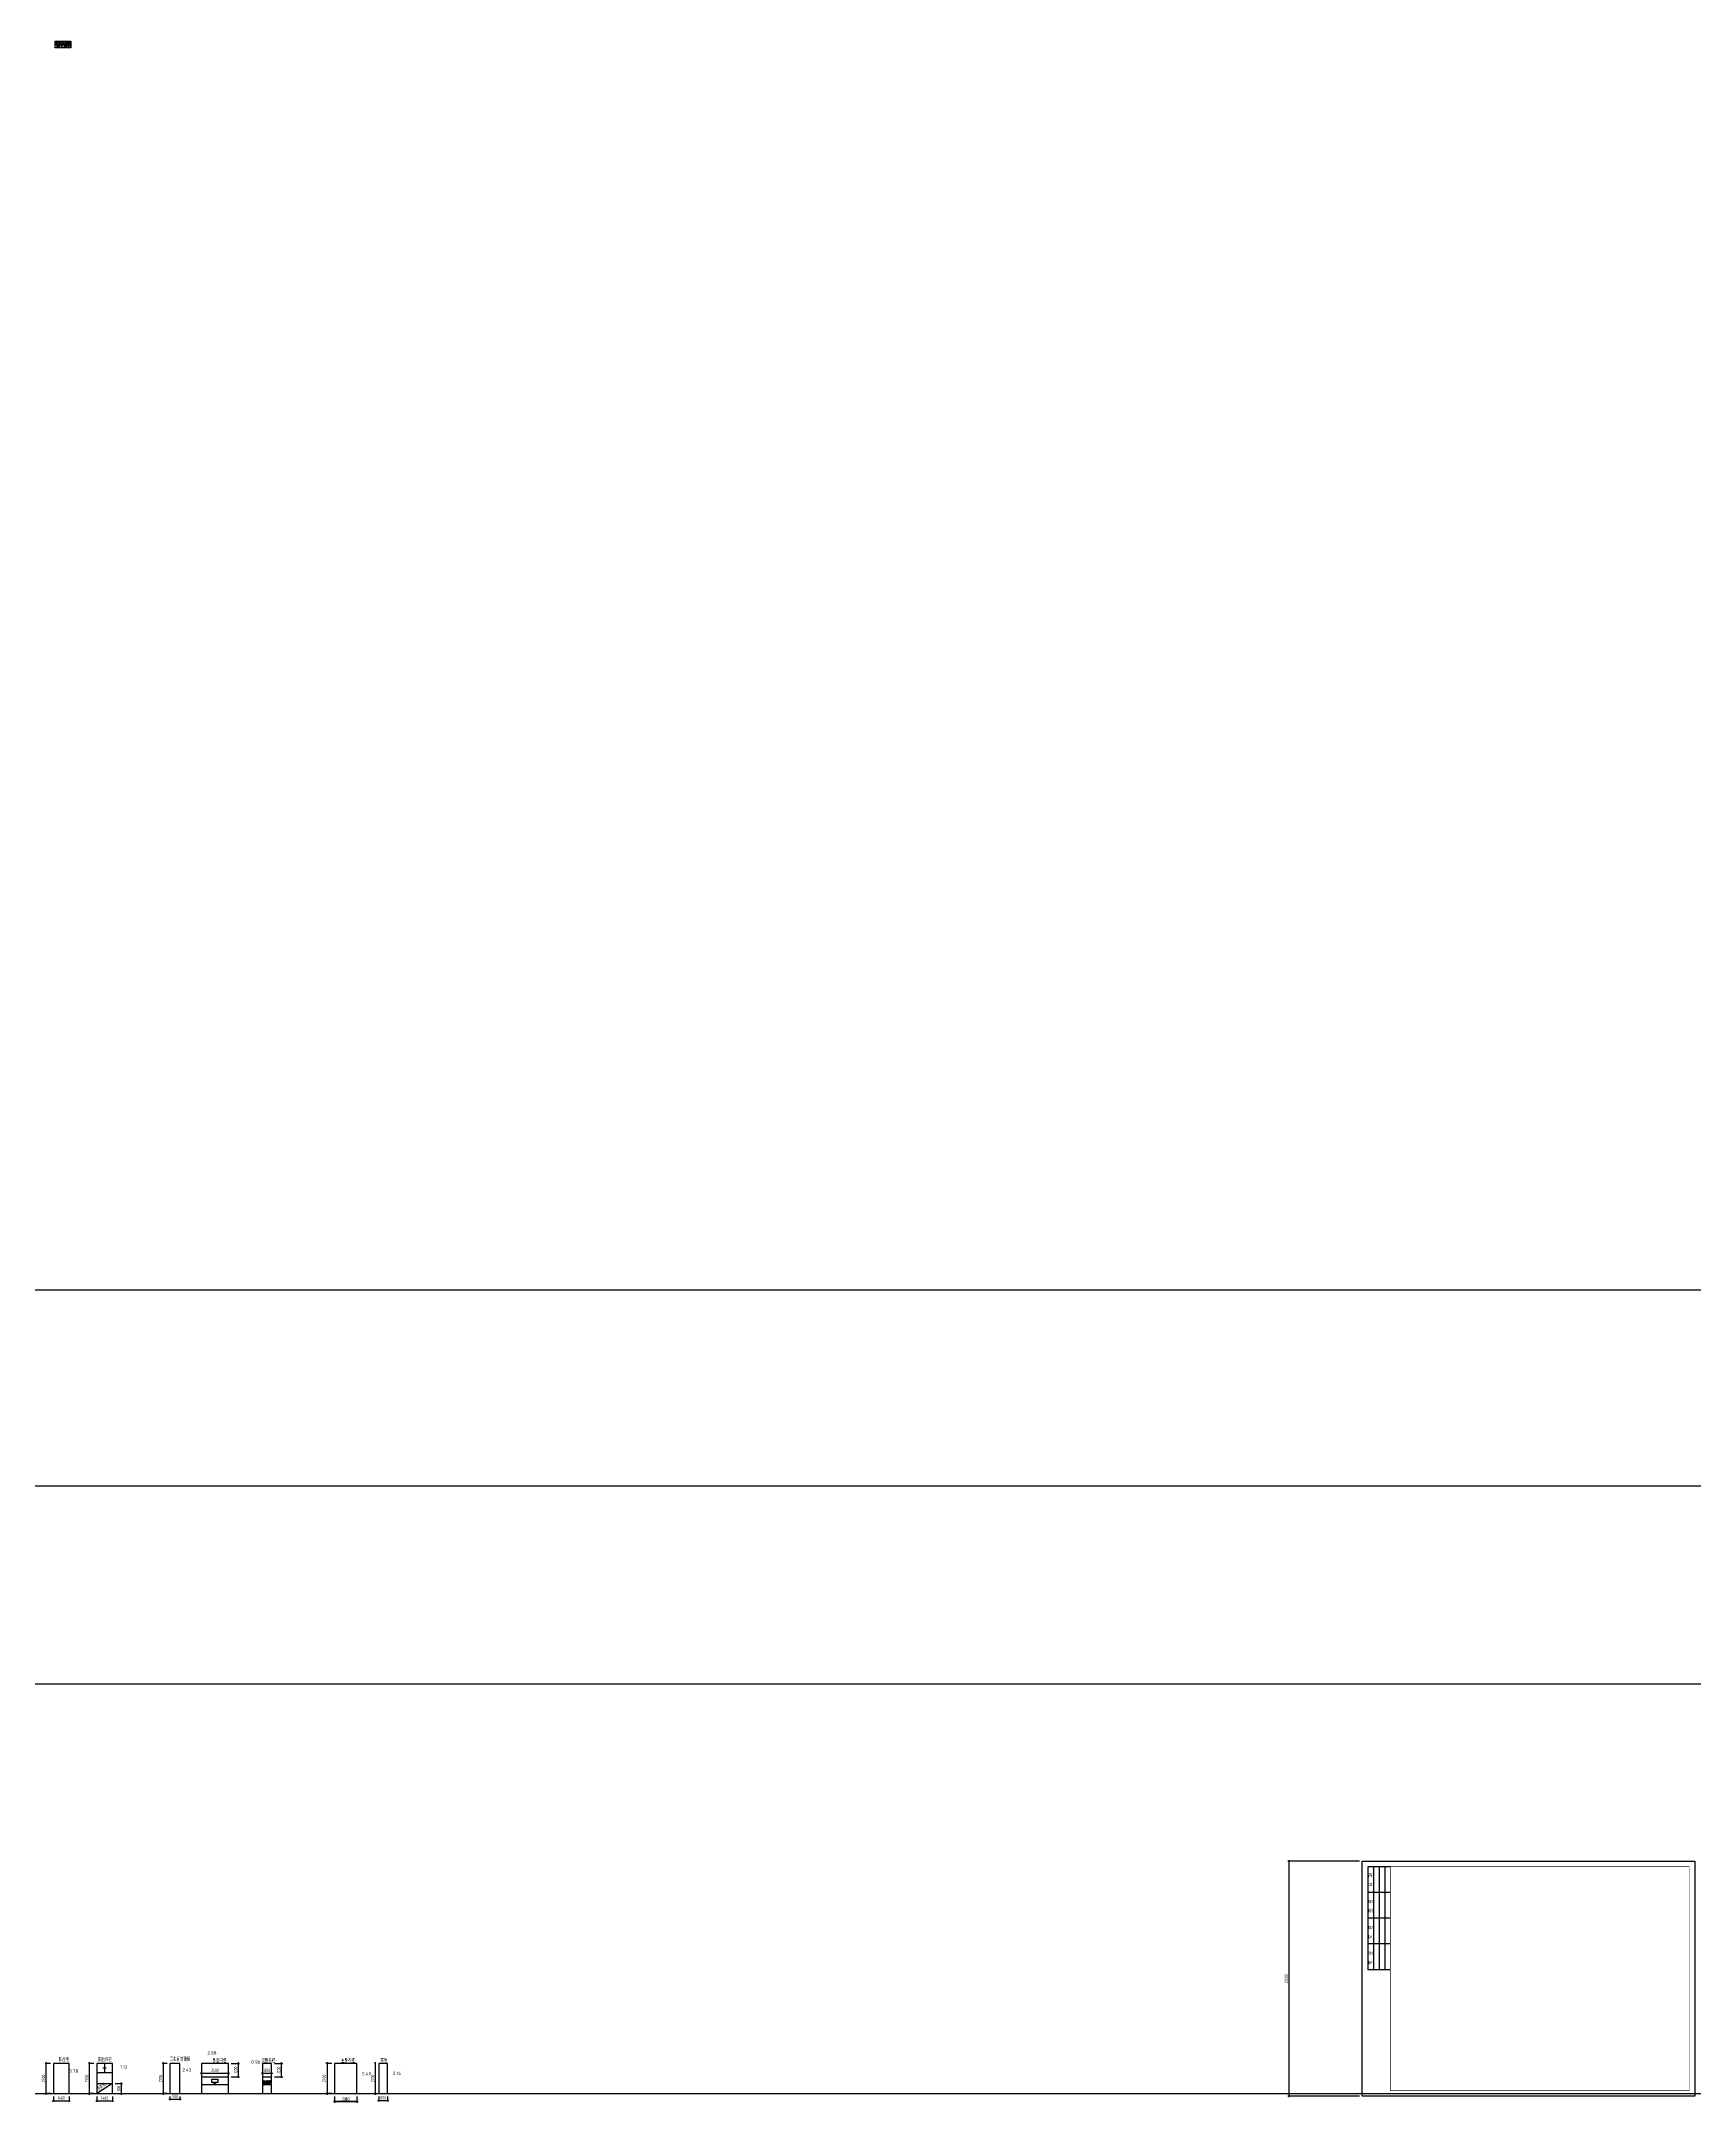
# Model space of a CAD drawing. Header units: millimetres. Extents: x -114775 to 228300, y -175499 to 108657.
# Drawn here: x 67417 to 215133, y -75503 to 108657 of the extents above; entities that cross this region are included whole.
import ezdxf
from ezdxf.enums import TextEntityAlignment as Align

# ---------------------------------------------------------------- set-up
doc = ezdxf.new("R2010")
doc.units = ezdxf.units.MM
doc.header["$LTSCALE"] = 1000
doc.linetypes.add('DASH', pattern=[0.35, 0.25, -0.1])
doc.layers.get('0').update_dxf_attribs({"linetype": 'CONTINUOUS'})
doc.layers.get('Defpoints').update_dxf_attribs({"color": 6, "linetype": 'CONTINUOUS'})
for name, color, linetype in [('A-FUR', 8, 'CONTINUOUS'), ('A-Lvtry', 5, 'CONTINUOUS'), ('BORDER', 7, 'CONTINUOUS'), ('DIM', 3, 'CONTINUOUS'), ('PUB_TEXT', 7, 'CONTINUOUS'), ('TEXT', 7, 'CONTINUOUS'), ('TQ', 7, 'CONTINUOUS'), ('WALL', 2, 'CONTINUOUS')]:
    doc.layers.add(name, color=color, linetype=linetype)
doc.layers.add('S-ANNO-REVS', color=1, linetype='CONTINUOUS', true_color=0xff0000, plot=False)
doc.styles.get("Standard").update_dxf_attribs({"font": 'tssdeng.shx', "bigfont": 'tssdchn.shx'})
doc.styles.add('TSSD_NORM', font='tssdeng.shx', dxfattribs={"bigfont": 'hztxt.shx'})
doc.styles.add('ZZ', font='tssdeng.shx', dxfattribs={"width": 0.7, "bigfont": 'tssdchn.shx'})
doc.dimstyles.new('TSSD_100_100', dxfattribs={"dimtxt": 300, "dimasz": 100, "dimexe": 100, "dimexo": 250, "dimgap": 100, "dimtad": 1, "dimdec": 0, "dimzin": 0, "dimdsep": 46, "dimtxsty": 'ZZ', "dimblk": 'ARCHTICK', "dimcen": 0, "dimdle": 100, "dimclrd": 256, "dimclrt": 7, "dimadec": 0, "dimazin": 0, "dimtfac": 1, "dimtdec": 0, "dimtix": 1, "dimtmove": 2, "dimatfit": 3, "dimfxl": 0, "dimtolj": 1, "dimtzin": 0, "dimarcsym": 0})

# ---------------------------------------------------------------- blocks, each defined once
blk = doc.blocks.new('_ArchTick')
at = {"color": 0, "linetype": 'ByBlock', "const_width": 0.4}
blk.add_lwpolyline([(-0.5, -0.5), (0.5, 0.5)], dxfattribs=at)
blk = doc.blocks.new('*D364')
at = {"layer": 'Defpoints', "color": 0}
for p in [(78913, -74685), (79813, -74685), (79813, -75172)]:
    blk.add_point(p, dxfattribs=at)
at = {"layer": 'DIM', "lineweight": -2}
blk.add_line((78813, -75172), (79913, -75172), dxfattribs=at)
at = {"layer": 'DIM', "color": 0, "lineweight": -2}
for p, q in [((78913, -74935), (78913, -75272)), ((79813, -74935), (79813, -75272))]:
    blk.add_line(p, q, dxfattribs=at)
at = {"layer": 'DIM', "lineweight": -2, "xscale": 100, "yscale": 100, "zscale": 100, "rotation": 180}
blk.add_blockref('_ArchTick', (78913, -75172), dxfattribs=at)
at = {"layer": 'DIM', "lineweight": -2, "xscale": 100, "yscale": 100, "zscale": 100}
blk.add_blockref('_ArchTick', (79813, -75172), dxfattribs=at)
at = {"layer": 'DIM', "color": 7, "insert": (79363, -74922), "char_height": 300, "attachment_point": 5, "style": 'ZZ'}
blk.add_mtext('\\A1;900', dxfattribs=at)
blk = doc.blocks.new('*D365')
at = {"layer": 'Defpoints', "color": 0}
for p in [(78325, -71985), (78913, -71985), (78913, -74685)]:
    blk.add_point(p, dxfattribs=at)
at = {"layer": 'DIM', "color": 0, "lineweight": -2}
for p, q in [((78663, -71985), (78225, -71985)), ((78663, -74685), (78225, -74685))]:
    blk.add_line(p, q, dxfattribs=at)
at = {"layer": 'DIM', "lineweight": -2}
blk.add_line((78325, -74785), (78325, -71885), dxfattribs=at)
at = {"layer": 'DIM', "lineweight": -2, "xscale": 100, "yscale": 100, "zscale": 100}
for p, rotation in [((78325, -71985), 90), ((78325, -74685), 270)]:
    blk.add_blockref('_ArchTick', p, dxfattribs=dict(at, rotation=rotation))
at = {"layer": 'DIM', "color": 7, "insert": (78075, -73335), "char_height": 300, "attachment_point": 5, "rotation": 90, "style": 'ZZ'}
blk.add_mtext('\\A1;2700', dxfattribs=at)
blk = doc.blocks.new('*D366')
at = {"layer": 'Defpoints', "color": 0}
for p in [(68505, -74685), (69905, -74685), (69905, -75321)]:
    blk.add_point(p, dxfattribs=at)
at = {"layer": 'DIM', "lineweight": -2}
blk.add_line((68405, -75321), (70005, -75321), dxfattribs=at)
at = {"layer": 'DIM', "color": 0, "lineweight": -2}
for p, q in [((68505, -74935), (68505, -75421)), ((69905, -74935), (69905, -75421))]:
    blk.add_line(p, q, dxfattribs=at)
at = {"layer": 'DIM', "lineweight": -2, "xscale": 100, "yscale": 100, "zscale": 100, "rotation": 180}
blk.add_blockref('_ArchTick', (68505, -75321), dxfattribs=at)
at = {"layer": 'DIM', "lineweight": -2, "xscale": 100, "yscale": 100, "zscale": 100}
blk.add_blockref('_ArchTick', (69905, -75321), dxfattribs=at)
at = {"layer": 'DIM', "color": 7, "insert": (69205, -75071), "char_height": 300, "attachment_point": 5, "style": 'ZZ'}
blk.add_mtext('\\A1;1400', dxfattribs=at)
blk = doc.blocks.new('*D367')
at = {"layer": 'Defpoints', "color": 0}
for p in [(67864, -71985), (68505, -71985), (68505, -74685)]:
    blk.add_point(p, dxfattribs=at)
at = {"layer": 'DIM', "color": 0, "lineweight": -2}
for p, q in [((68255, -71985), (67764, -71985)), ((68255, -74685), (67764, -74685))]:
    blk.add_line(p, q, dxfattribs=at)
at = {"layer": 'DIM', "lineweight": -2}
blk.add_line((67864, -74785), (67864, -71885), dxfattribs=at)
at = {"layer": 'DIM', "lineweight": -2, "xscale": 100, "yscale": 100, "zscale": 100}
for p, rotation in [((67864, -71985), 90), ((67864, -74685), 270)]:
    blk.add_blockref('_ArchTick', p, dxfattribs=dict(at, rotation=rotation))
at = {"layer": 'DIM', "color": 7, "insert": (67614, -73335), "char_height": 300, "attachment_point": 5, "rotation": 90, "style": 'ZZ'}
blk.add_mtext('\\A1;2700', dxfattribs=at)
blk = doc.blocks.new('*D368')
at = {"layer": 'Defpoints', "color": 0}
for p in [(72380, -74685), (73780, -74685), (73780, -75321)]:
    blk.add_point(p, dxfattribs=at)
at = {"layer": 'DIM', "lineweight": -2}
blk.add_line((72280, -75321), (73880, -75321), dxfattribs=at)
at = {"layer": 'DIM', "color": 0, "lineweight": -2}
for p, q in [((72380, -74935), (72380, -75421)), ((73780, -74935), (73780, -75421))]:
    blk.add_line(p, q, dxfattribs=at)
at = {"layer": 'DIM', "lineweight": -2, "xscale": 100, "yscale": 100, "zscale": 100, "rotation": 180}
blk.add_blockref('_ArchTick', (72380, -75321), dxfattribs=at)
at = {"layer": 'DIM', "lineweight": -2, "xscale": 100, "yscale": 100, "zscale": 100}
blk.add_blockref('_ArchTick', (73780, -75321), dxfattribs=at)
at = {"layer": 'DIM', "color": 7, "insert": (73080, -75071), "char_height": 300, "attachment_point": 5, "style": 'ZZ'}
blk.add_mtext('\\A1;1400', dxfattribs=at)
blk = doc.blocks.new('*D369')
at = {"layer": 'Defpoints', "color": 0}
for p in [(71738, -71985), (72380, -71985), (72380, -74685)]:
    blk.add_point(p, dxfattribs=at)
at = {"layer": 'DIM', "color": 0, "lineweight": -2}
for p, q in [((72130, -71985), (71638, -71985)), ((72130, -74685), (71638, -74685))]:
    blk.add_line(p, q, dxfattribs=at)
at = {"layer": 'DIM', "lineweight": -2}
blk.add_line((71738, -74785), (71738, -71885), dxfattribs=at)
at = {"layer": 'DIM', "lineweight": -2, "xscale": 100, "yscale": 100, "zscale": 100}
for p, rotation in [((71738, -71985), 90), ((71738, -74685), 270)]:
    blk.add_blockref('_ArchTick', p, dxfattribs=dict(at, rotation=rotation))
at = {"layer": 'DIM', "color": 7, "insert": (71488, -73335), "char_height": 300, "attachment_point": 5, "rotation": 90, "style": 'ZZ'}
blk.add_mtext('\\A1;2700', dxfattribs=at)
blk = doc.blocks.new('*D370')
at = {"layer": 'Defpoints', "color": 0}
for p in [(73780, -73785), (73780, -74685), (74579, -73785)]:
    blk.add_point(p, dxfattribs=at)
at = {"layer": 'DIM', "color": 0, "lineweight": -2}
for p, q in [((74030, -73785), (74679, -73785)), ((74030, -74685), (74679, -74685))]:
    blk.add_line(p, q, dxfattribs=at)
at = {"layer": 'DIM', "lineweight": -2}
blk.add_line((74579, -74785), (74579, -73685), dxfattribs=at)
at = {"layer": 'DIM', "lineweight": -2, "xscale": 100, "yscale": 100, "zscale": 100}
for p, rotation in [((74579, -73785), 90), ((74579, -74685), 270)]:
    blk.add_blockref('_ArchTick', p, dxfattribs=dict(at, rotation=rotation))
at = {"layer": 'DIM', "color": 7, "insert": (74329, -74235), "char_height": 300, "attachment_point": 5, "rotation": 90, "style": 'ZZ'}
blk.add_mtext('\\A1;900', dxfattribs=at)
blk = doc.blocks.new('*D371')
at = {"layer": 'Defpoints', "color": 0}
for p in [(84135, -71985), (84135, -73185), (85032, -71985)]:
    blk.add_point(p, dxfattribs=at)
at = {"layer": 'DIM', "color": 0, "lineweight": -2}
for p, q in [((84385, -71985), (85132, -71985)), ((84385, -73185), (85132, -73185))]:
    blk.add_line(p, q, dxfattribs=at)
at = {"layer": 'DIM', "lineweight": -2}
blk.add_line((85032, -73285), (85032, -71885), dxfattribs=at)
at = {"layer": 'DIM', "lineweight": -2, "xscale": 100, "yscale": 100, "zscale": 100}
for p, rotation in [((85032, -71985), 90), ((85032, -73185), 270)]:
    blk.add_blockref('_ArchTick', p, dxfattribs=dict(at, rotation=rotation))
at = {"layer": 'DIM', "color": 7, "insert": (84782, -72585), "char_height": 300, "attachment_point": 5, "rotation": 90, "style": 'ZZ'}
blk.add_mtext('\\A1;1200', dxfattribs=at)
blk = doc.blocks.new('*D372')
at = {"layer": 'Defpoints', "color": 0}
for p in [(81735, -73185), (84135, -72853), (84135, -73185)]:
    blk.add_point(p, dxfattribs=at)
at = {"layer": 'DIM', "lineweight": -2}
blk.add_line((81635, -72853), (84235, -72853), dxfattribs=at)
at = {"layer": 'DIM', "color": 0, "lineweight": -2}
for p, q in [((81735, -72935), (81735, -72753)), ((84135, -72935), (84135, -72753))]:
    blk.add_line(p, q, dxfattribs=at)
at = {"layer": 'DIM', "lineweight": -2, "xscale": 100, "yscale": 100, "zscale": 100, "rotation": 180}
blk.add_blockref('_ArchTick', (81735, -72853), dxfattribs=at)
at = {"layer": 'DIM', "lineweight": -2, "xscale": 100, "yscale": 100, "zscale": 100}
blk.add_blockref('_ArchTick', (84135, -72853), dxfattribs=at)
at = {"layer": 'DIM', "color": 7, "insert": (82935, -72603), "char_height": 300, "attachment_point": 5, "style": 'ZZ'}
blk.add_mtext('\\A1;2400', dxfattribs=at)
blk = doc.blocks.new('*D373')
at = {"layer": 'Defpoints', "color": 0}
for p in [(87993, -71985), (87993, -73185), (88889, -71985)]:
    blk.add_point(p, dxfattribs=at)
at = {"layer": 'DIM', "color": 0, "lineweight": -2}
for p, q in [((88243, -71985), (88989, -71985)), ((88243, -73185), (88989, -73185))]:
    blk.add_line(p, q, dxfattribs=at)
at = {"layer": 'DIM', "lineweight": -2}
blk.add_line((88889, -73285), (88889, -71885), dxfattribs=at)
at = {"layer": 'DIM', "lineweight": -2, "xscale": 100, "yscale": 100, "zscale": 100}
for p, rotation in [((88889, -71985), 90), ((88889, -73185), 270)]:
    blk.add_blockref('_ArchTick', p, dxfattribs=dict(at, rotation=rotation))
at = {"layer": 'DIM', "color": 7, "insert": (88639, -72585), "char_height": 300, "attachment_point": 5, "rotation": 90, "style": 'ZZ'}
blk.add_mtext('\\A1;1200', dxfattribs=at)
blk = doc.blocks.new('*D374')
at = {"layer": 'Defpoints', "color": 0}
for p in [(87193, -73185), (87993, -72853), (87993, -73185)]:
    blk.add_point(p, dxfattribs=at)
at = {"layer": 'DIM', "lineweight": -2}
blk.add_line((87093, -72853), (88093, -72853), dxfattribs=at)
at = {"layer": 'DIM', "color": 0, "lineweight": -2}
for p, q in [((87193, -72935), (87193, -72753)), ((87993, -72935), (87993, -72753))]:
    blk.add_line(p, q, dxfattribs=at)
at = {"layer": 'DIM', "lineweight": -2, "xscale": 100, "yscale": 100, "zscale": 100, "rotation": 180}
blk.add_blockref('_ArchTick', (87193, -72853), dxfattribs=at)
at = {"layer": 'DIM', "lineweight": -2, "xscale": 100, "yscale": 100, "zscale": 100}
blk.add_blockref('_ArchTick', (87993, -72853), dxfattribs=at)
at = {"layer": 'DIM', "color": 7, "insert": (87593, -72603), "char_height": 300, "attachment_point": 5, "style": 'ZZ'}
blk.add_mtext('\\A1;800', dxfattribs=at)
blk = doc.blocks.new('*D375')
at = {"layer": 'Defpoints', "color": 0}
for p in [(93625, -74685), (95625, -74685), (95625, -75403)]:
    blk.add_point(p, dxfattribs=at)
at = {"layer": 'DIM', "lineweight": -2}
blk.add_line((93525, -75403), (95725, -75403), dxfattribs=at)
at = {"layer": 'DIM', "color": 0, "lineweight": -2}
for p, q in [((93625, -74935), (93625, -75503)), ((95625, -74935), (95625, -75503))]:
    blk.add_line(p, q, dxfattribs=at)
at = {"layer": 'DIM', "lineweight": -2, "xscale": 100, "yscale": 100, "zscale": 100, "rotation": 180}
blk.add_blockref('_ArchTick', (93625, -75403), dxfattribs=at)
at = {"layer": 'DIM', "lineweight": -2, "xscale": 100, "yscale": 100, "zscale": 100}
blk.add_blockref('_ArchTick', (95625, -75403), dxfattribs=at)
at = {"layer": 'DIM', "color": 7, "insert": (94625, -75153), "char_height": 300, "attachment_point": 5, "style": 'ZZ'}
blk.add_mtext('\\A1;d', dxfattribs=at)
blk = doc.blocks.new('*D376')
at = {"layer": 'Defpoints', "color": 0}
for p in [(93625, -74685), (93625, -75403), (95625, -74685)]:
    blk.add_point(p, dxfattribs=at)
at = {"layer": 'DIM', "lineweight": -2}
blk.add_line((95725, -75403), (93525, -75403), dxfattribs=at)
at = {"layer": 'DIM', "color": 0, "lineweight": -2}
for p, q in [((93625, -74935), (93625, -75503)), ((95625, -74935), (95625, -75503))]:
    blk.add_line(p, q, dxfattribs=at)
at = {"layer": 'DIM', "lineweight": -2, "xscale": 100, "yscale": 100, "zscale": 100, "rotation": 180}
blk.add_blockref('_ArchTick', (93625, -75403), dxfattribs=at)
at = {"layer": 'DIM', "lineweight": -2, "xscale": 100, "yscale": 100, "zscale": 100}
blk.add_blockref('_ArchTick', (95625, -75403), dxfattribs=at)
at = {"layer": 'DIM', "color": 7, "insert": (94625, -75153), "char_height": 300, "attachment_point": 5, "style": 'ZZ'}
blk.add_mtext('\\A1;2000', dxfattribs=at)
blk = doc.blocks.new('*D377')
at = {"layer": 'Defpoints', "color": 0}
for p in [(93625, -71985), (92949, -74685), (93625, -74685)]:
    blk.add_point(p, dxfattribs=at)
at = {"layer": 'DIM', "color": 0, "lineweight": -2}
for p, q in [((93375, -71985), (92849, -71985)), ((93375, -74685), (92849, -74685))]:
    blk.add_line(p, q, dxfattribs=at)
at = {"layer": 'DIM', "lineweight": -2}
blk.add_line((92949, -71885), (92949, -74785), dxfattribs=at)
at = {"layer": 'DIM', "lineweight": -2, "xscale": 100, "yscale": 100, "zscale": 100}
for p, rotation in [((92949, -71985), 90), ((92949, -74685), 270)]:
    blk.add_blockref('_ArchTick', p, dxfattribs=dict(at, rotation=rotation))
at = {"layer": 'DIM', "color": 7, "insert": (92699, -73335), "char_height": 300, "attachment_point": 5, "rotation": 90, "style": 'ZZ'}
blk.add_mtext('\\A1;2700', dxfattribs=at)
blk = doc.blocks.new('*D378')
at = {"layer": 'Defpoints', "color": 0}
for p in [(97564, -74685), (98364, -74685), (98364, -75303)]:
    blk.add_point(p, dxfattribs=at)
at = {"layer": 'DIM', "lineweight": -2}
blk.add_line((97464, -75303), (98464, -75303), dxfattribs=at)
at = {"layer": 'DIM', "color": 0, "lineweight": -2}
for p, q in [((97564, -74935), (97564, -75403)), ((98364, -74935), (98364, -75403))]:
    blk.add_line(p, q, dxfattribs=at)
at = {"layer": 'DIM', "lineweight": -2, "xscale": 100, "yscale": 100, "zscale": 100, "rotation": 180}
blk.add_blockref('_ArchTick', (97564, -75303), dxfattribs=at)
at = {"layer": 'DIM', "lineweight": -2, "xscale": 100, "yscale": 100, "zscale": 100}
blk.add_blockref('_ArchTick', (98364, -75303), dxfattribs=at)
at = {"layer": 'DIM', "color": 7, "insert": (97964, -75053), "char_height": 300, "attachment_point": 5, "style": 'ZZ'}
blk.add_mtext('\\A1;800', dxfattribs=at)
blk = doc.blocks.new('*D379')
at = {"layer": 'Defpoints', "color": 0}
for p in [(97275, -71985), (97564, -71985), (97564, -74685)]:
    blk.add_point(p, dxfattribs=at)
at = {"layer": 'DIM', "color": 0, "lineweight": -2}
for p, q in [((97314, -71985), (97175, -71985)), ((97314, -74685), (97175, -74685))]:
    blk.add_line(p, q, dxfattribs=at)
at = {"layer": 'DIM', "lineweight": -2}
blk.add_line((97275, -74785), (97275, -71885), dxfattribs=at)
at = {"layer": 'DIM', "lineweight": -2, "xscale": 100, "yscale": 100, "zscale": 100}
for p, rotation in [((97275, -71985), 90), ((97275, -74685), 270)]:
    blk.add_blockref('_ArchTick', p, dxfattribs=dict(at, rotation=rotation))
at = {"layer": 'DIM', "color": 7, "insert": (97025, -73335), "char_height": 300, "attachment_point": 5, "rotation": 90, "style": 'ZZ'}
blk.add_mtext('\\A1;2700', dxfattribs=at)
blk = doc.blocks.new('_TSHQ_H')
at = {"layer": 'TQ'}
for p, q in [((-92, 0), (-92, 20)), ((0, 20), (-92, 20)), ((-69, 0), (-69, 20)), ((-46, 0), (-46, 20)), ((-23, 0), (-23, 20)), ((0, 0), (0, 20)), ((0, 15), (-92, 15)), ((0, 10), (-92, 10)), ((0, 5), (-92, 5))]:
    blk.add_line(p, q, dxfattribs=at)
at = {"layer": 'TEXT', "style": 'TSSD_NORM'}
for s, p in [('专  业', (-81.4, 15.9)), ('实  名', (-58.4, 16)), ('签  名', (-35.2, 15.9)), ('日  期', (-11.7, 16))]:
    blk.add_text(s, height=3, dxfattribs=at).set_placement(p, align=Align.CENTER)
blk = doc.blocks.new('B20190222130906')
at = {"layer": 'BORDER'}
blk.add_lwpolyline([(0, 0), (0, 21000), (29700, 21000), (29700, 0)], close=True, dxfattribs=at)
at = {"layer": 'BORDER', "const_width": 50}
blk.add_lwpolyline([(2500, 500), (2500, 20500), (29200, 20500), (29200, 500)], close=True, dxfattribs=at)
at = {"layer": 'BORDER', "xscale": 100, "yscale": 100, "zscale": 100, "rotation": 90}
blk.add_blockref('_TSHQ_H', (2500, 20500), dxfattribs=at)
blk = doc.blocks.new('*D441')
at = {"layer": 'Defpoints', "color": 0}
for p in [(178888, -53917), (185433, -53917), (185433, -74917)]:
    blk.add_point(p, dxfattribs=at)
at = {"layer": 'DIM', "color": 0, "lineweight": -2}
for p, q in [((185183, -53917), (178788, -53917)), ((185183, -74917), (178788, -74917))]:
    blk.add_line(p, q, dxfattribs=at)
at = {"layer": 'DIM', "lineweight": -2}
blk.add_line((178888, -75017), (178888, -53817), dxfattribs=at)
at = {"layer": 'DIM', "lineweight": -2, "xscale": 100, "yscale": 100, "zscale": 100}
for p, rotation in [((178888, -53917), 90), ((178888, -74917), 270)]:
    blk.add_blockref('_ArchTick', p, dxfattribs=dict(at, rotation=rotation))
at = {"layer": 'DIM', "color": 7, "insert": (178638, -64417), "char_height": 300, "attachment_point": 5, "rotation": 90, "style": 'ZZ'}
blk.add_mtext('\\A1;21000', dxfattribs=at)
blk = doc.blocks.new('u5g')
at = {"color": 8, "linetype": 'DASH', "ltscale": 20}
for p, q in [((28966, -300), (28976, -300)), ((28966, -350), (28976, -350)), ((28976, -300), (28976, -350)), ((30641, -313), (28976, -313)), ((30641, -338), (28976, -338)), ((30651, -300), (30641, -300)), ((30641, -300), (30641, -350)), ((30651, -350), (30641, -350))]:
    blk.add_line(p, q, dxfattribs=at)
at = {"color": 8, "ltscale": 20}
for p, q in [((29071, -623), (29236, -623)), ((29236, -623), (29141, -642)), ((29141, -642), (29141, -623)), ((30381, -595), (30476, -576)), ((30546, -595), (30381, -595)), ((30476, -576), (30476, -595))]:
    blk.add_line(p, q, dxfattribs=at)
at = {"linetype": 'DASH', "ltscale": 20}
for points in [[(30671, 0), (28946, 0), (28946, -650), (30671, -650)], [(28966, -595), (29819, -595), (29819, -615), (28966, -615)], [(29799, -615), (30651, -615), (30651, -635), (29799, -635)]]:
    blk.add_lwpolyline(points, close=True, dxfattribs=at)
blk.add_lwpolyline([(30651, -650), (30651, -20), (28966, -20), (28966, -650)], dxfattribs=at)
at = {"color": 8, "linetype": 'DASH', "ltscale": 20}
for points in [[(29067, -548), (29160, -100), (29183, -105), (29090, -552)], [(29243, -548), (29337, -100), (29360, -105), (29266, -552)], [(29465, -554), (29394, -102), (29417, -98), (29488, -550)], [(29551, -548), (29644, -100), (29667, -105), (29574, -552)], [(29774, -554), (29703, -102), (29726, -98), (29797, -550)], [(29860, -548), (29953, -100), (29976, -105), (29883, -552)], [(30081, -554), (30010, -102), (30033, -98), (30104, -550)], [(30174, -554), (30103, -102), (30127, -98), (30197, -550)], [(30260, -554), (30189, -102), (30212, -98), (30283, -550)], [(30306, -548), (30400, -100), (30423, -105), (30329, -552)], [(30527, -554), (30456, -102), (30480, -98), (30550, -550)]]:
    blk.add_lwpolyline(points, close=True, dxfattribs=at)

msp = doc.modelspace()

# ---------------------------------------------------------------- linework, layer by layer
at = {"layer": 'A-Lvtry'}
for p in [(8186.5, -2885.7), (8186.5, -20395.5)]:
    msp.add_xline(p, (1, 0), dxfattribs=at)
at = {"layer": 'S-ANNO-REVS'}
for p in [(39426.8, -38070.8), (50314.1, -74684.8)]:
    msp.add_xline(p, (1, 0), dxfattribs=at)
at = {"layer": 'S-ANNO-REVS', "color": 8}
for points in [[(87195.8, -73873.7), (87258.6, -73890.5), (87344.9, -73568.5), (87282.1, -73551.7)], [(87282.7, -73873.7), (87345.5, -73890.5), (87431.7, -73568.5), (87368.9, -73551.7)], [(87410.7, -73868), (87473.5, -73884.8), (87559.8, -73562.9), (87497, -73546.1)], [(87528.5, -73868), (87591.3, -73884.8), (87677.6, -73562.9), (87614.8, -73546.1)], [(87615.3, -73868), (87678.1, -73884.8), (87764.4, -73562.9), (87701.6, -73546.1)], [(87743.4, -73862.4), (87806.2, -73879.2), (87892.4, -73557.2), (87829.6, -73540.4)]]:
    msp.add_lwpolyline(points, close=True, dxfattribs=at)
at = {"layer": 'WALL'}
for p, q in [((72379.6, -72784.8), (73779.6, -72784.8)), ((73079.6, -71984.8), (73079.6, -72784.8)), ((81735.4, -73184.8), (84135.4, -73184.8)), ((87192.8, -73184.8), (87992.8, -73184.8)), ((72379.6, -73784.8), (73779.6, -73784.8)), ((73779.6, -73784.8), (72379.6, -74684.8)), ((81735.4, -73884.8), (84135.4, -73884.8)), ((87192.8, -73884.8), (87992.8, -73884.8))]:
    msp.add_line(p, q, dxfattribs=at)
at = {"layer": 'WALL', "color": 8}
for p, q in [((82935.4, -73790.5), (82762.4, -73884.8)), ((82935.4, -73696.1), (82935.4, -73790.5)), ((82935.4, -73790.5), (83108.4, -73884.8))]:
    msp.add_line(p, q, dxfattribs=at)
at = {"layer": 'WALL'}
for points in [[(68505, -74684.8), (69905, -74684.8), (69905, -71984.8), (68505, -71984.8)], [(72379.6, -74684.8), (73779.6, -74684.8), (73779.6, -71984.8), (72379.6, -71984.8)], [(73779.6, -71984.8), (72379.6, -71984.8), (72379.6, -72784.8), (73779.6, -72784.8)], [(78912.5, -74684.8), (79812.5, -74684.8), (79812.5, -71984.8), (78912.5, -71984.8)], [(81735.4, -74684.8), (84135.4, -74684.8), (84135.4, -71984.8), (81735.4, -71984.8)], [(87192.8, -74684.8), (87992.8, -74684.8), (87992.8, -71984.8), (87192.8, -71984.8)], [(93625.2, -74684.8), (95625.2, -74684.8), (95625.2, -71984.8), (93625.2, -71984.8)], [(97564.2, -74684.8), (98364.2, -74684.8), (98364.2, -71984.8), (97564.2, -71984.8)]]:
    msp.add_lwpolyline(points, close=True, dxfattribs=at)
at = {"layer": 'WALL', "color": 8}
msp.add_lwpolyline([(82664.1, -73386.1), (83206.7, -73386.1), (83206.7, -73696.1), (82664.1, -73696.1)], close=True, dxfattribs=at)
at = {"layer": 'WALL'}
for centre in [(72974.3, -72392.2), (73185, -72392.2)]:
    msp.add_circle(centre, 20, dxfattribs=at)

# ---------------------------------------------------------------- block references
at = {"layer": 'A-FUR', "extrusion": (0, 0, -1), "xscale": 0.811600000000908, "yscale": 0.9230999999999767, "zscale": -1, "rotation": 180}
msp.add_blockref('u5g', (-45159.6, 108057), dxfattribs=at)
at = {"layer": 'DIM'}
msp.add_blockref('B20190222130906', (185432.7, -74917.2), dxfattribs=at)

# ---------------------------------------------------------------- texts
at = {"layer": 'PUB_TEXT', "width": 0.7}
for s, p in [('阳台柜', (68977.2, -71820.3)), ('阳台吊柜', (72493.6, -71820.3)), ('卫生间对面柜', (78901.3, -71791.8)), ('卧室书柜', (82722.6, -71919.6)), ('次卧书柜', (87082.5, -71919.6)), ('主卧衣柜', (94206.4, -71920.9)), ('衣柜', (97720.4, -71897.6))]:
    msp.add_text(s, height=337.59, dxfattribs=at).set_placement(p)
msp.add_text('洗衣机', height=300, rotation=32.735226, dxfattribs=at).set_placement((72782.2, -74069.4), align=Align.MIDDLE_CENTER)
at = {"layer": 'S-ANNO-REVS'}
for s, p in [('2.88', (82252.2, -71200.9)), ('0.96', (86179.2, -72011.9)), ('3.78', (69905, -72825.6)), ('1.12', (74459.2, -72458.3)), ('2.43', (80027.4, -72730.5)), ('5.40', (96066.3, -73063.1)), ('2.16', (98823.1, -73026.6))]:
    msp.add_text(s, height=300, dxfattribs=at).set_placement(p)

# ---------------------------------------------------------------- dimensions: what is measured, and where the dimension line sits
at = {"layer": 'DIM'}
for base, p1, p2, picture, middle in [((178887.6, -53917.2), (185432.7, -74917.2), (185432.7, -53917.2), '*D441', (178637.6, -64417.2)), ((67863.7, -71984.8), (68505, -74684.8), (68505, -71984.8), '*D367', (67613.7, -73334.8)), ((71738.3, -71984.8), (72379.6, -74684.8), (72379.6, -71984.8), '*D369', (71488.3, -73334.8)), ((78325.4, -71984.8), (78912.5, -74684.8), (78912.5, -71984.8), '*D365', (78075.4, -73334.8)), ((85031.7, -71984.8), (84135.4, -73184.8), (84135.4, -71984.8), '*D371', (84781.7, -72584.8)), ((88889.2, -71984.8), (87992.8, -73184.8), (87992.8, -71984.8), '*D373', (88639.2, -72584.8)), ((92949.4, -74684.8), (93625.2, -71984.8), (93625.2, -74684.8), '*D377', (92699.4, -73334.8)), ((97274.7, -71984.8), (97564.2, -74684.8), (97564.2, -71984.8), '*D379', (97024.7, -73334.8)), ((74579.5, -73784.8), (73779.6, -74684.8), (73779.6, -73784.8), '*D370', (74329.5, -74234.8))]:
    dim = msp.add_linear_dim(base=base, p1=p1, p2=p2, angle=90, dimstyle='TSSD_100_100', dxfattribs=at)
    dim.commit()
    dim.dimension.update_dxf_attribs({"geometry": picture, "text_midpoint": middle})
for base, p1, p2, picture, middle in [((84135.4, -72853), (81735.4, -73184.8), (84135.4, -73184.8), '*D372', (82935.4, -72603)), ((87992.8, -72853), (87192.8, -73184.8), (87992.8, -73184.8), '*D374', (87592.8, -72603)), ((69905, -75320.6), (68505, -74684.8), (69905, -74684.8), '*D366', (69205, -75070.6)), ((73779.6, -75320.6), (72379.6, -74684.8), (73779.6, -74684.8), '*D368', (73079.6, -75070.6)), ((79812.5, -75172.2), (78912.5, -74684.8), (79812.5, -74684.8), '*D364', (79362.5, -74922.2)), ((93625.2, -75403.2), (95625.2, -74684.8), (93625.2, -74684.8), '*D376', (94625.2, -75153.2)), ((98364.2, -75303), (97564.2, -74684.8), (98364.2, -74684.8), '*D378', (97964.2, -75053))]:
    dim = msp.add_linear_dim(base=base, p1=p1, p2=p2, dimstyle='TSSD_100_100', dxfattribs=at)
    dim.commit()
    dim.dimension.update_dxf_attribs({"geometry": picture, "text_midpoint": middle})
dim = msp.add_linear_dim(base=(95625.2, -75403.2), p1=(93625.2, -74684.8), p2=(95625.2, -74684.8), text='d', dimstyle='TSSD_100_100', dxfattribs=at)
dim.commit()
dim.dimension.update_dxf_attribs({"geometry": '*D375', "text_midpoint": (94625.2, -75153.2)})

doc.saveas('drawing.dxf')
